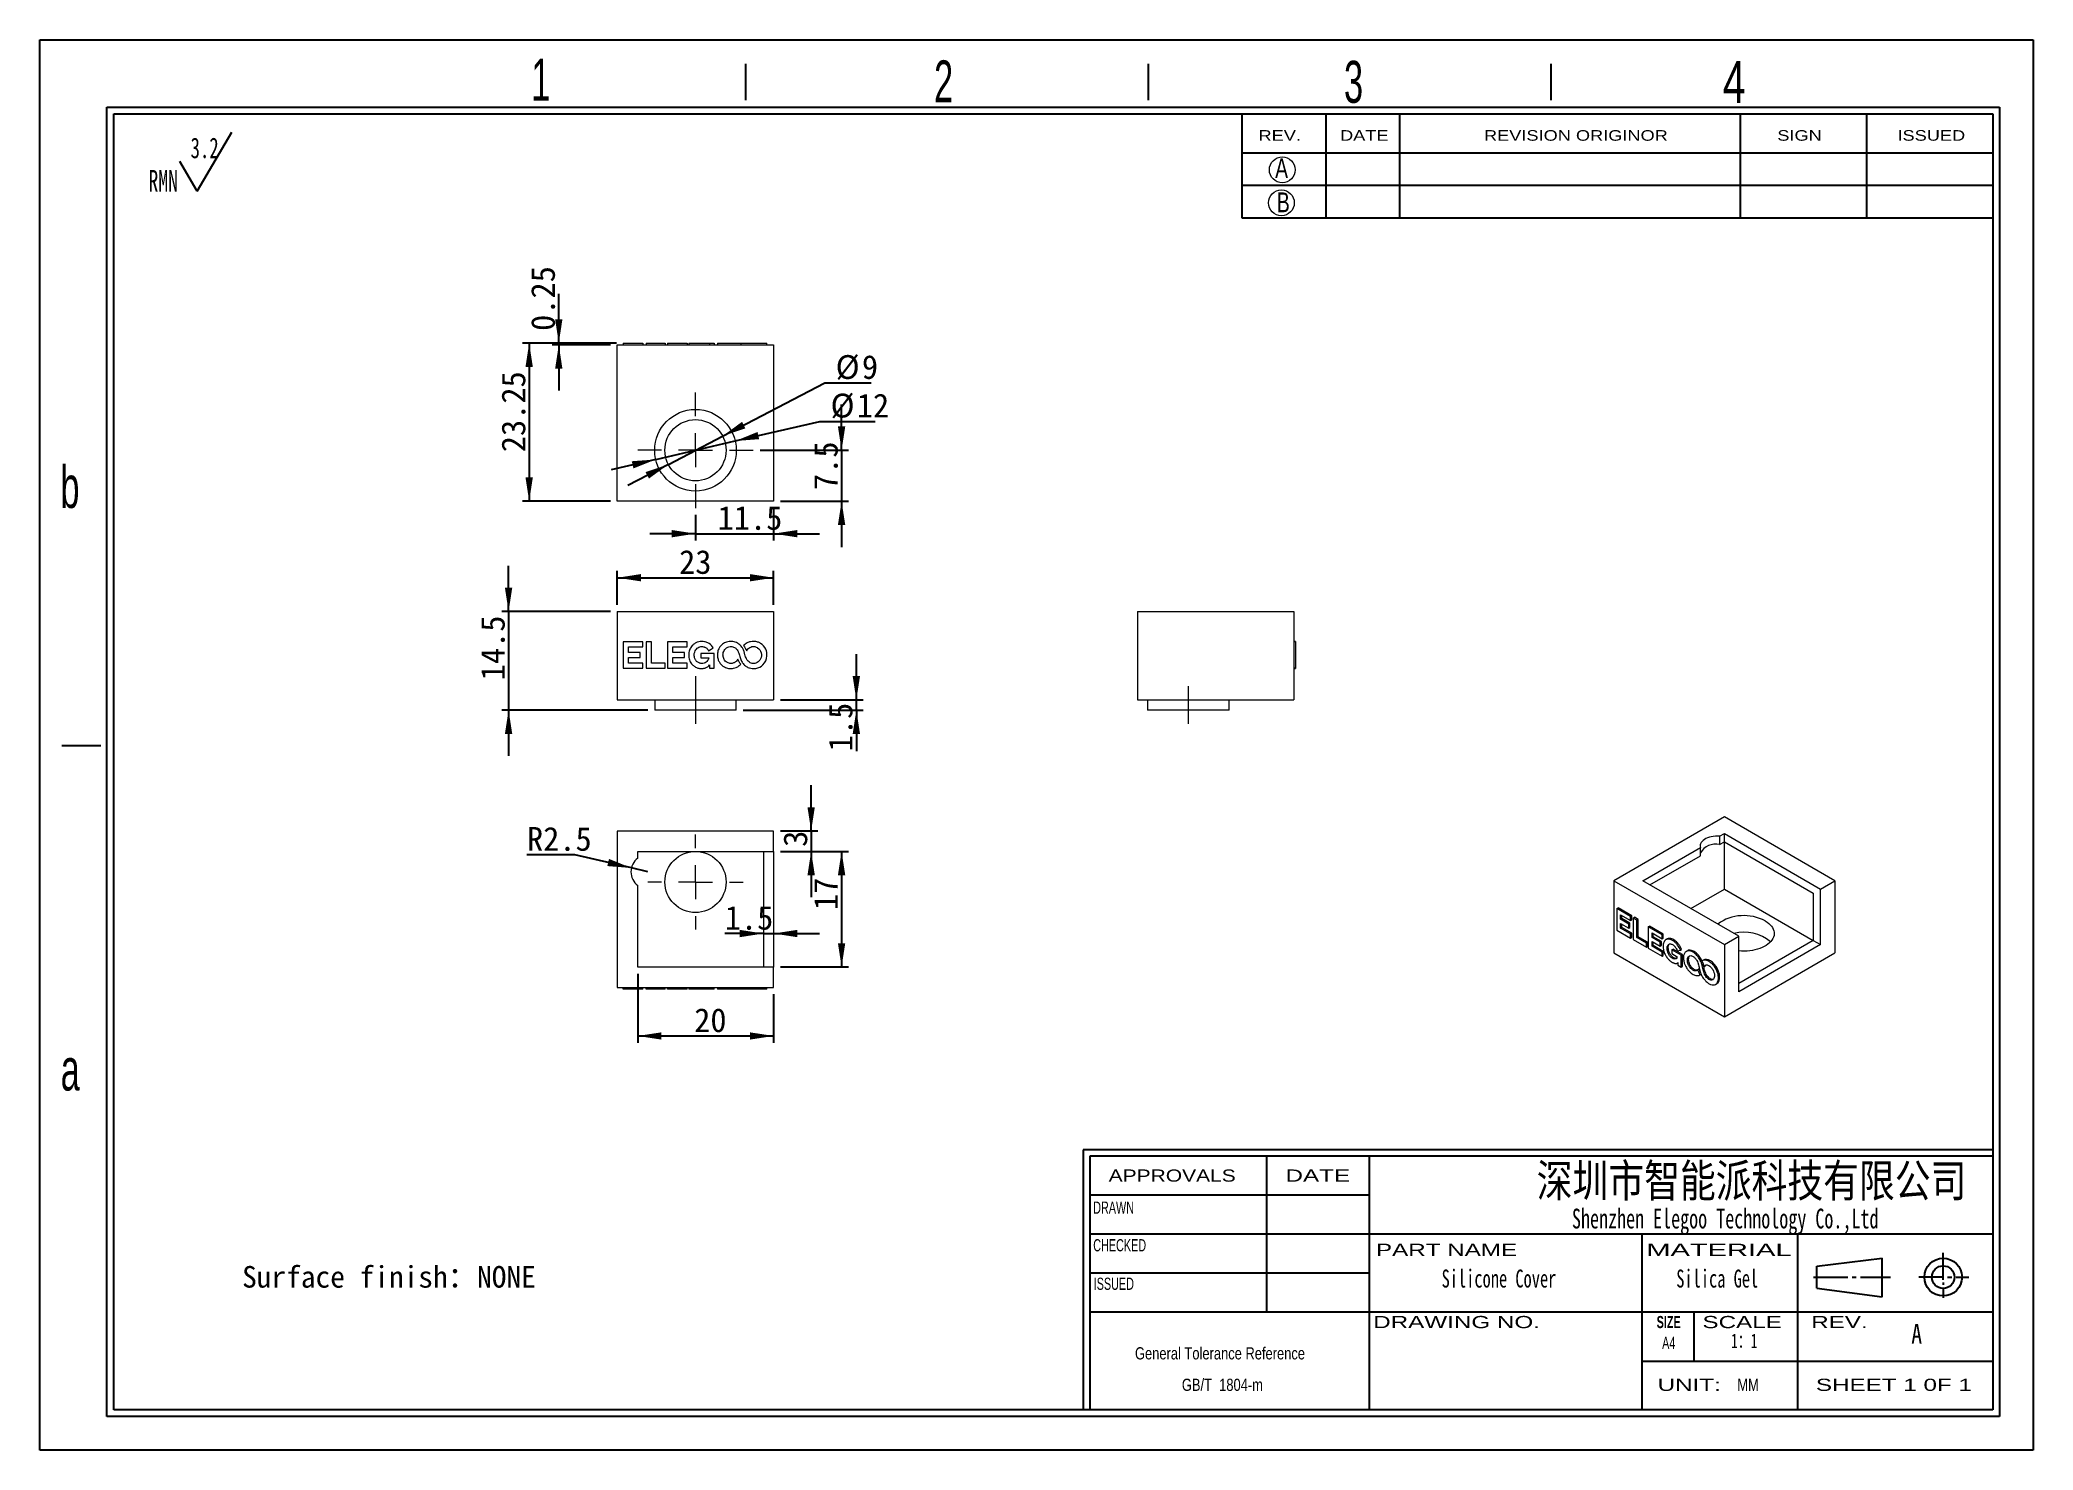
# Model space of a CAD drawing. Header units: millimetres. Extents: x 2 to 295, y 1 to 209.
import ezdxf

# ---------------------------------------------------------------- set-up
doc = ezdxf.new("R2010")
doc.units = ezdxf.units.MM
doc.linetypes.add('CENTER', pattern=[10.16, 6.35, -1.27, 1.27, -1.27])
doc.linetypes.add('CENTERX2', pattern=[20.32, 12.7, -2.54, 2.54, -2.54])
doc.layers.add('DIM', color=5, linetype='Continuous')
doc.layers.add('SLD-0', color=179, linetype='Continuous')
doc.layers.add('中心线', color=1, linetype='CENTER', lineweight=15)
doc.styles.add('SLDTEXTSTYLE0', font='SIMSUN.TTC', dxfattribs={"width": 0.67})
doc.styles.add('SLDTEXTSTYLE1', font='SIMSUN.TTC', dxfattribs={"width": 0.67})
doc.styles.add('SLDTEXTSTYLE10', font='ARIAL.TTF', dxfattribs={"width": 1.2324})
doc.styles.add('SLDTEXTSTYLE11', font='SIMSUN.TTC', dxfattribs={"width": 0.8, "bigfont": 'bigfont'})
doc.styles.add('SLDTEXTSTYLE12', font='SIMSUN.TTC', dxfattribs={"width": 0.8})
doc.styles.add('SLDTEXTSTYLE13', font='SIMKAI.TTF', dxfattribs={"width": 0.67})
doc.styles.add('SLDTEXTSTYLE14', font='ARIAL.TTF', dxfattribs={"width": 1.7064})
doc.styles.add('SLDTEXTSTYLE15', font='SIMSUN.TTC')
doc.styles.add('SLDTEXTSTYLE2', font='SIMSUN.TTC', dxfattribs={"width": 0.67, "bigfont": 'bigfont'})
doc.styles.add('SLDTEXTSTYLE3', font='SIMSUN.TTC', dxfattribs={"bigfont": 'bigfont'})
doc.styles.add('SLDTEXTSTYLE4', font='ARIAL.TTF', dxfattribs={"width": 0.63516})
doc.styles.add('SLDTEXTSTYLE5', font='GOTHIC.TTF', dxfattribs={"width": 0.7304})
doc.styles.add('SLDTEXTSTYLE6', font='GOTHIC.TTF', dxfattribs={"width": 0.61171})
doc.styles.add('SLDTEXTSTYLE7', font='ARIALBD.TTF', dxfattribs={"width": 0.63516})
doc.styles.add('SLDTEXTSTYLE8', font='ARIAL.TTF', dxfattribs={"width": 1.422})
doc.styles.add('SLDTEXTSTYLE9', font='ARIAL.TTF', dxfattribs={"width": 0.7584})
doc.dimstyles.new('SLDDIMSTYLE0', dxfattribs={"dimtxt": 3.5, "dimasz": 3.5, "dimexe": 0, "dimexo": 0.0625, "dimgap": 0.875, "dimtad": 2, "dimrnd": 1e-09, "dimzin": 12, "dimdsep": 46, "dimtxsty": 'SLDTEXTSTYLE0', "dimsah": 1, "dimcen": 0.09, "dimadec": 0, "dimazin": 3, "dimtfac": 1, "dimtofl": 0, "dimtmove": 0, "dimatfit": 3, "dimfxl": 0, "dimfrac": 2, "dimtolj": 1, "dimtzin": 12, "dimarcsym": 0})
doc.dimstyles.new('SLDDIMSTYLE1', dxfattribs={"dimtxt": 3.5, "dimasz": 3.5, "dimexe": 0, "dimexo": 0.0625, "dimgap": 0.875, "dimtad": 2, "dimrnd": 1e-09, "dimzin": 12, "dimdsep": 46, "dimtxsty": 'SLDTEXTSTYLE0', "dimsah": 1, "dimcen": 0.09, "dimadec": 0, "dimazin": 3, "dimtfac": 1, "dimtmove": 0, "dimatfit": 0, "dimfxl": 0, "dimfrac": 2, "dimtolj": 1, "dimtzin": 12, "dimarcsym": 0})
doc.dimstyles.new('SLDDIMSTYLE2', dxfattribs={"dimtxt": 3.5, "dimasz": 3.5, "dimexe": 0, "dimexo": 0.0625, "dimgap": 0.875, "dimtad": 0, "dimtih": 1, "dimtoh": 1, "dimrnd": 1e-09, "dimzin": 12, "dimdsep": 46, "dimtxsty": 'SLDTEXTSTYLE0', "dimsah": 1, "dimcen": 0, "dimadec": 0, "dimazin": 3, "dimtfac": 1, "dimtofl": 0, "dimtmove": 0, "dimatfit": 3, "dimfxl": 0, "dimfrac": 2, "dimtolj": 1, "dimtzin": 12, "dimarcsym": 0})
doc.dimstyles.new('SLDDIMSTYLE3', dxfattribs={"dimtxt": 3.5, "dimasz": 3.5, "dimexe": 0, "dimexo": 0.0625, "dimgap": 0.875, "dimtad": 0, "dimtih": 1, "dimtoh": 1, "dimrnd": 1e-09, "dimzin": 12, "dimdsep": 46, "dimtxsty": 'SLDTEXTSTYLE0', "dimsah": 1, "dimcen": 0, "dimadec": 0, "dimazin": 3, "dimtfac": 1, "dimtmove": 0, "dimatfit": 3, "dimfxl": 0, "dimfrac": 2, "dimtolj": 1, "dimtzin": 12, "dimarcsym": 0})
doc.dimstyles.new('SLDDIMSTYLE4', dxfattribs={"dimtxt": 3.5, "dimasz": 3.5, "dimexe": 0, "dimexo": 0.0625, "dimgap": 0.875, "dimtad": 2, "dimrnd": 1e-09, "dimdsep": 46, "dimtxsty": 'SLDTEXTSTYLE0', "dimsah": 1, "dimcen": 0.09, "dimadec": 0, "dimazin": 2, "dimtfac": 1, "dimtmove": 0, "dimatfit": 0, "dimfxl": 0, "dimfrac": 2, "dimtolj": 1, "dimtzin": 12, "dimarcsym": 0})

msp = doc.modelspace()

# ---------------------------------------------------------------- texts
at = {"color": 7, "linetype": 'Continuous', "lineweight": 0, "attachment_point": 1}
for s, insert, char_height, style in [('Surface finish\\M+18146NONE', (31.576, 28.362), 3.175, 'SLDTEXTSTYLE3'), ('Silicone Cover', (208.067, 27.845), 2.64583, 'SLDTEXTSTYLE1'), ('Silica Gel', (242.596, 27.845), 2.6458, 'SLDTEXTSTYLE1'), ('1\\M+181461', (250.675, 18.426), 2.1167, 'SLDTEXTSTYLE2')]:
    msp.add_mtext(s, dxfattribs=dict(at, insert=insert, char_height=char_height, style=style))
at = {"layer": 'SLD-0'}
for s, insert, char_height, attachment_point, style in [('1', (74.111, 205.899), 6.172, 1, 'SLDTEXTSTYLE6'), ('2', (133.388, 205.655), 6.172, 1, 'SLDTEXTSTYLE6'), ('3', (193.707, 205.593), 6.172, 1, 'SLDTEXTSTYLE6'), ('4', (249.441, 205.587), 6.172, 1, 'SLDTEXTSTYLE5'), ('A', (183.578, 191.252), 2.903, 1, 'SLDTEXTSTYLE5'), ('B', (183.832, 186.237), 2.903, 1, 'SLDTEXTSTYLE5'), ('b', (4.835, 146.019), 6.172, 1, 'SLDTEXTSTYLE6'), ('a', (4.88, 60.351), 6.172, 1, 'SLDTEXTSTYLE6'), ('\\M+1905B圳\\M+18E73\\M+19271\\M+1945C\\M+19468\\M+189C8\\M+18B5A\\M+1974C\\M+18CC0\\M+18CF6\\M+18E69', (253.676, 43.337), 4.82808, 2, 'SLDTEXTSTYLE11'), ('A', (277.178, 19.854), 2.91, 1, 'SLDTEXTSTYLE12')]:
    msp.add_mtext(s, dxfattribs=dict(at, insert=insert, char_height=char_height, attachment_point=attachment_point, style=style))
at = {"layer": 'SLD-0', "color": 179}
for s, insert, char_height, attachment_point, style in [('REV.', (181.129, 195.4), 1.5536, 1, 'SLDTEXTSTYLE10'), ('DATE', (193.126, 195.4), 1.5536, 1, 'SLDTEXTSTYLE10'), ('REVISION ORIGINOR', (214.308, 195.4), 1.55363, 1, 'SLDTEXTSTYLE10'), ('SIGN', (257.466, 195.4), 1.5536, 1, 'SLDTEXTSTYLE10'), ('ISSUED', (275.148, 195.4), 1.5536, 1, 'SLDTEXTSTYLE10'), ('APPROVALS', (168.427, 42.563), 1.7927, 2, 'SLDTEXTSTYLE10'), ('DATE', (189.85, 42.563), 1.7927, 2, 'SLDTEXTSTYLE8'), ('DRAWN', (159.804, 37.853), 1.7927, 2, 'SLDTEXTSTYLE4'), ('Shenzhen Elegoo Technology Co.,Ltd', (249.798, 36.8), 2.91042, 2, 'SLDTEXTSTYLE13'), ('CHECKED', (160.696, 32.315), 1.7927, 2, 'SLDTEXTSTYLE4'), ('PART NAME', (208.794, 31.645), 1.7927, 2, 'SLDTEXTSTYLE8'), ('MATERIAL', (248.88, 31.645), 1.7927, 2, 'SLDTEXTSTYLE14'), ('ISSUED', (159.837, 26.654), 1.7927, 2, 'SLDTEXTSTYLE4'), ('DRAWING NO.', (210.268, 21.022), 1.79265, 2, 'SLDTEXTSTYLE8'), ('SIZE', (241.479, 21.022), 1.7927, 2, 'SLDTEXTSTYLE7'), ('SCALE', (252.289, 21.022), 1.7927, 2, 'SLDTEXTSTYLE8'), ('REV.', (266.61, 21.022), 1.7927, 2, 'SLDTEXTSTYLE8'), ('A4', (241.49, 17.953), 1.7927, 2, 'SLDTEXTSTYLE4'), ('UNIT:', (244.499, 11.791), 1.7927, 2, 'SLDTEXTSTYLE8'), ('MM', (253.161, 11.791), 1.7927, 2, 'SLDTEXTSTYLE9'), ('SHEET 1 0F 1', (274.62, 11.791), 1.79265, 2, 'SLDTEXTSTYLE8')]:
    msp.add_mtext(s, dxfattribs=dict(at, insert=insert, char_height=char_height, attachment_point=attachment_point, style=style))

# ---------------------------------------------------------------- blocks, each defined once
blk = doc.blocks.new('SW_NOTE_0')
at = {"layer": 'SLD-0', "color": 0}
for q in [(12.27, 9.26), (4.6, 4.92)]:
    blk.add_line((7.16, 0.59), q, dxfattribs=at)
at = {"layer": 'SLD-0', "color": 0, "attachment_point": 1, "style": 'SLDTEXTSTYLE0'}
for s, insert, char_height in [('3.2', (6.19, 8.45), 3.032), ('RMN', (0, 3.69), 3.175)]:
    blk.add_mtext(s, dxfattribs=dict(at, insert=insert, char_height=char_height))
blk = doc.blocks.new('SW_NOTE_1')
at = {"layer": 'SLD-0', "color": 0, "char_height": 1.7927, "attachment_point": 2, "style": 'SLDTEXTSTYLE9'}
for s, insert in [('General Tolerance Reference ', (13.02, 2.31)), (' GB/T  1804-m', (13.11, -2.32))]:
    blk.add_mtext(s, dxfattribs=dict(at, insert=insert))
blk = doc.blocks.new('_D')
at = {"layer": 'DIM'}
for p, q in [((86.78, 125.61), (86.78, 130.58)), ((86.78, 129.58), (109.78, 129.58)), ((109.78, 125.61), (109.78, 130.58))]:
    blk.add_line(p, q, dxfattribs=at)
for points in [[(86.78, 129.58), (90.28, 129.04), (90.28, 130.12)], [(109.78, 129.58), (106.28, 130.12), (106.28, 129.04)]]:
    blk.add_solid(points, dxfattribs=at)
at = {"layer": 'DIM', "insert": (95.87, 133.65), "char_height": 3.5, "attachment_point": 1, "style": 'SLDTEXTSTYLE15'}
blk.add_mtext('23', dxfattribs=at)
blk = doc.blocks.new('_D_1')
at = {"layer": 'DIM'}
for p, q in [((70.78, 124.61), (70.78, 131.34)), ((85.78, 124.61), (69.78, 124.61)), ((70.78, 124.61), (70.78, 110.11)), ((91.28, 110.11), (69.78, 110.11)), ((70.78, 110.11), (70.78, 103.38))]:
    blk.add_line(p, q, dxfattribs=at)
for points in [[(70.78, 124.61), (71.32, 128.11), (70.24, 128.11)], [(70.78, 110.11), (70.24, 106.61), (71.32, 106.61)]]:
    blk.add_solid(points, dxfattribs=at)
at = {"layer": 'DIM', "insert": (66.71, 114.5), "char_height": 3.5, "attachment_point": 1, "rotation": 90, "style": 'SLDTEXTSTYLE15'}
blk.add_mtext('14.5', dxfattribs=at)
blk = doc.blocks.new('_D_2')
at = {"layer": 'DIM'}
for p, q in [((121.95, 111.61), (121.95, 118.34)), ((110.78, 111.61), (122.95, 111.61)), ((121.95, 110.11), (121.95, 111.61)), ((105.28, 110.11), (122.95, 110.11)), ((121.95, 110.11), (121.95, 104.06))]:
    blk.add_line(p, q, dxfattribs=at)
for points in [[(121.95, 111.61), (122.49, 115.11), (121.41, 115.11)], [(121.95, 110.11), (121.41, 106.61), (122.49, 106.61)]]:
    blk.add_solid(points, dxfattribs=at)
at = {"layer": 'DIM', "insert": (117.87, 104.06), "char_height": 3.5, "attachment_point": 1, "rotation": 90, "style": 'SLDTEXTSTYLE15'}
blk.add_mtext('1.5', dxfattribs=at)
blk = doc.blocks.new('_D_3')
at = {"layer": 'DIM'}
for p, q in [((80.52, 88.85), (73.49, 88.85)), ((88.85, 86.9), (80.52, 88.85)), ((91.28, 86.34), (88.85, 86.9))]:
    blk.add_line(p, q, dxfattribs=at)
blk.add_solid([(88.85, 86.9), (85.56, 88.23), (85.31, 87.18)], dxfattribs=at)
at = {"layer": 'DIM', "insert": (73.49, 92.93), "char_height": 3.5, "attachment_point": 1, "style": 'SLDTEXTSTYLE15'}
blk.add_mtext('R2.5', dxfattribs=at)
blk = doc.blocks.new('_D_4')
at = {"layer": 'DIM'}
for p, q in [((110.78, 89.34), (120.78, 89.34)), ((119.78, 89.34), (119.78, 72.34)), ((110.78, 72.34), (120.78, 72.34))]:
    blk.add_line(p, q, dxfattribs=at)
for points in [[(119.78, 89.34), (119.24, 85.84), (120.32, 85.84)], [(119.78, 72.34), (120.32, 75.84), (119.24, 75.84)]]:
    blk.add_solid(points, dxfattribs=at)
at = {"layer": 'DIM', "insert": (115.71, 80.71), "char_height": 3.5, "attachment_point": 1, "rotation": 90, "style": 'SLDTEXTSTYLE15'}
blk.add_mtext('17', dxfattribs=at)
blk = doc.blocks.new('_D_5')
at = {"layer": 'DIM'}
for p, q in [((89.78, 71.34), (89.78, 61.2)), ((109.78, 68.34), (109.78, 61.2)), ((89.78, 62.2), (109.78, 62.2))]:
    blk.add_line(p, q, dxfattribs=at)
for points in [[(89.78, 62.2), (93.28, 61.66), (93.28, 62.73)], [(109.78, 62.2), (106.28, 62.73), (106.28, 61.66)]]:
    blk.add_solid(points, dxfattribs=at)
at = {"layer": 'DIM', "insert": (98.09, 66.27), "char_height": 3.5, "attachment_point": 1, "style": 'SLDTEXTSTYLE15'}
blk.add_mtext('20', dxfattribs=at)
blk = doc.blocks.new('_D_6')
at = {"layer": 'DIM'}
for p, q in [((115.3, 92.34), (115.3, 99.07)), ((110.78, 92.34), (116.3, 92.34)), ((115.3, 92.34), (115.3, 89.34)), ((110.78, 89.34), (116.3, 89.34)), ((115.3, 89.34), (115.3, 82.6))]:
    blk.add_line(p, q, dxfattribs=at)
for points in [[(115.3, 92.34), (115.84, 95.84), (114.76, 95.84)], [(115.3, 89.34), (114.76, 85.84), (115.84, 85.84)]]:
    blk.add_solid(points, dxfattribs=at)
at = {"layer": 'DIM', "insert": (111.22, 90), "char_height": 3.5, "attachment_point": 1, "rotation": 90, "style": 'SLDTEXTSTYLE15'}
blk.add_mtext('3', dxfattribs=at)
blk = doc.blocks.new('_D_7')
at = {"layer": 'DIM'}
for p, q in [((108.28, 77.26), (102.59, 77.26)), ((108.28, 77.26), (109.78, 77.26)), ((109.78, 77.26), (116.51, 77.26))]:
    blk.add_line(p, q, dxfattribs=at)
for points in [[(108.28, 77.26), (104.78, 77.8), (104.78, 76.72)], [(109.78, 77.26), (113.28, 76.72), (113.28, 77.8)]]:
    blk.add_solid(points, dxfattribs=at)
at = {"layer": 'DIM', "insert": (102.59, 81.33), "char_height": 3.5, "attachment_point": 1, "style": 'SLDTEXTSTYLE15'}
blk.add_mtext('1.5', dxfattribs=at)
blk = doc.blocks.new('SW_CENTERMARKSYMBOL_0')
at = {"layer": '中心线', "color": 0}
for p, q in [((0, 5), (0, 7)), ((-5, 0), (-7, 0)), ((0, 0), (-2.5, 0)), ((0, 0), (0, 2.5)), ((0, 0), (0, -2.5)), ((0, 0), (2.5, 0)), ((5, 0), (7, 0)), ((0, -5), (0, -7))]:
    blk.add_line(p, q, dxfattribs=at)
blk = doc.blocks.new('_D_8')
at = {"layer": 'DIM'}
for p, q in [((104.12, 149.69), (116.56, 152.58)), ((116.56, 152.58), (124.74, 152.58)), ((92.44, 146.97), (104.12, 149.69)), ((92.44, 146.97), (85.88, 145.45))]:
    blk.add_line(p, q, dxfattribs=at)
for points in [[(104.12, 149.69), (107.66, 149.96), (107.41, 151.01)], [(92.44, 146.97), (88.9, 146.71), (89.15, 145.66)]]:
    blk.add_solid(points, dxfattribs=at)
at = {"layer": 'DIM', "char_height": 3.5, "attachment_point": 1, "style": 'SLDTEXTSTYLE15'}
for s, insert in [('%%c', (118.15, 156.65)), ('12', (122.02, 156.65))]:
    blk.add_mtext(s, dxfattribs=dict(at, insert=insert))
blk = doc.blocks.new('_D_9')
at = {"layer": 'DIM'}
for p, q in [((102.27, 150.41), (117.31, 158.25)), ((117.31, 158.25), (124.13, 158.25)), ((94.29, 146.25), (102.27, 150.41)), ((94.29, 146.25), (88.32, 143.14))]:
    blk.add_line(p, q, dxfattribs=at)
for points in [[(102.27, 150.41), (105.62, 151.55), (105.13, 152.51)], [(94.29, 146.25), (90.94, 145.11), (91.43, 144.16)]]:
    blk.add_solid(points, dxfattribs=at)
at = {"layer": 'DIM', "char_height": 3.5, "attachment_point": 1, "style": 'SLDTEXTSTYLE15'}
for s, insert in [('%%c', (118.9, 162.32)), ('9', (122.77, 162.32))]:
    blk.add_mtext(s, dxfattribs=dict(at, insert=insert))
blk = doc.blocks.new('_D_10')
at = {"layer": 'DIM'}
for p, q in [((86.65, 164.08), (72.81, 164.08)), ((73.81, 164.08), (73.81, 140.83)), ((85.78, 140.83), (72.81, 140.83))]:
    blk.add_line(p, q, dxfattribs=at)
for points in [[(73.81, 164.08), (73.27, 160.58), (74.35, 160.58)], [(73.81, 140.83), (74.35, 144.33), (73.27, 144.33)]]:
    blk.add_solid(points, dxfattribs=at)
at = {"layer": 'DIM', "insert": (69.74, 148.04), "char_height": 3.5, "attachment_point": 1, "rotation": 90, "style": 'SLDTEXTSTYLE15'}
blk.add_mtext('23.25', dxfattribs=at)
blk = doc.blocks.new('_D_11')
at = {"layer": 'DIM'}
for p, q in [((78.17, 164.08), (78.17, 171.33)), ((86.65, 164.08), (77.17, 164.08)), ((85.78, 163.83), (77.17, 163.83)), ((78.17, 164.08), (78.17, 163.83)), ((78.17, 163.83), (78.17, 157.1))]:
    blk.add_line(p, q, dxfattribs=at)
for points in [[(78.17, 164.08), (78.7, 167.58), (77.63, 167.58)], [(78.17, 163.83), (77.63, 160.33), (78.7, 160.33)]]:
    blk.add_solid(points, dxfattribs=at)
at = {"layer": 'DIM', "insert": (74.09, 165.88), "char_height": 3.5, "attachment_point": 1, "rotation": 90, "style": 'SLDTEXTSTYLE15'}
blk.add_mtext('0.25', dxfattribs=at)
blk = doc.blocks.new('_D_12')
at = {"layer": 'DIM'}
for p, q in [((119.78, 148.33), (119.78, 155.06)), ((107.78, 148.33), (120.78, 148.33)), ((119.78, 148.33), (119.78, 140.83)), ((110.78, 140.83), (120.78, 140.83)), ((119.78, 140.83), (119.78, 134.1))]:
    blk.add_line(p, q, dxfattribs=at)
for points in [[(119.78, 148.33), (120.32, 151.83), (119.24, 151.83)], [(119.78, 140.83), (119.24, 137.33), (120.32, 137.33)]]:
    blk.add_solid(points, dxfattribs=at)
at = {"layer": 'DIM', "insert": (115.71, 142.48), "char_height": 3.5, "attachment_point": 1, "rotation": 90, "style": 'SLDTEXTSTYLE15'}
blk.add_mtext('7.5', dxfattribs=at)
blk = doc.blocks.new('_D_13')
at = {"layer": 'DIM'}
for p, q in [((98.28, 138.83), (98.28, 135.06)), ((109.78, 139.83), (109.78, 135.06)), ((98.28, 136.06), (91.55, 136.06)), ((98.28, 136.06), (109.78, 136.06)), ((109.78, 136.06), (116.51, 136.06))]:
    blk.add_line(p, q, dxfattribs=at)
for points in [[(98.28, 136.06), (94.78, 136.6), (94.78, 135.52)], [(109.78, 136.06), (113.28, 135.52), (113.28, 136.6)]]:
    blk.add_solid(points, dxfattribs=at)
at = {"layer": 'DIM', "insert": (101.54, 140.13), "char_height": 3.5, "attachment_point": 1, "style": 'SLDTEXTSTYLE15'}
blk.add_mtext('11.5', dxfattribs=at)
blk = doc.blocks.new('SW_CENTERMARKSYMBOL_1')
at = {"layer": '中心线', "color": 0}
for p, q in [((0, 5), (0, 8.5)), ((-5, 0), (-8.5, 0)), ((0, 0), (-2.5, 0)), ((0, 0), (0, 2.5)), ((0, 0), (0, -2.5)), ((0, 0), (2.5, 0)), ((5, 0), (8.5, 0)), ((0, -5), (0, -8.5))]:
    blk.add_line(p, q, dxfattribs=at)

# ---------------------------------------------------------------- dimensions: what is measured, and where the dimension line sits
at = {"layer": 'DIM'}
for base, p1, p2, dimstyle, picture, middle in [((78.165, 163.831), (87.647, 164.081), (86.78, 163.831), 'SLDDIMSTYLE4', '_D_11', (78.165, 168.606)), ((73.81, 140.831), (87.647, 164.081), (86.78, 140.831), 'SLDDIMSTYLE0', '_D_10', (73.81, 151.441)), ((119.78, 140.831), (106.78, 148.331), (109.78, 140.831), 'SLDDIMSTYLE1', '_D_12', (119.78, 144.52)), ((70.78, 110.113), (86.78, 124.613), (92.28, 110.113), 'SLDDIMSTYLE1', '_D_1', (70.78, 117.222)), ((121.947, 111.613), (104.28, 110.113), (109.78, 111.613), 'SLDDIMSTYLE1', '_D_2', (121.947, 106.101)), ((115.297, 89.335), (109.78, 92.335), (109.78, 89.335), 'SLDDIMSTYLE1', '_D_6', (115.297, 90.677)), ((119.78, 72.335), (109.78, 89.335), (109.78, 72.335), 'SLDDIMSTYLE1', '_D_4', (119.78, 82.07))]:
    dim = msp.add_linear_dim(base=base, p1=p1, p2=p2, angle=90, dimstyle=dimstyle, dxfattribs=at)
    dim.commit()
    dim.dimension.update_dxf_attribs({"geometry": picture, "text_midpoint": middle, "dimtype": 160})
for p1, p2, picture, middle in [((102.27, 150.41), (94.289, 146.252), '_D_9', (121.516, 160.784)), ((104.124, 149.689), (92.435, 146.973), '_D_8', (121.444, 155.115))]:
    dim = msp.add_diameter_dim_2p(p1=p1, p2=p2, dimstyle='SLDDIMSTYLE3', dxfattribs=at)
    dim.commit()
    dim.dimension.update_dxf_attribs({"geometry": picture, "text_midpoint": middle, "dimtype": 163})
for base, p1, p2, dimstyle, picture, middle in [((109.78, 136.062), (98.28, 139.831), (109.78, 140.831), 'SLDDIMSTYLE1', '_D_13', (104.262, 136.062)), ((109.78, 129.578), (86.78, 124.613), (109.78, 124.613), 'SLDDIMSTYLE0', '_D', (97.235, 129.578)), ((109.78, 77.26), (108.28, 70.835), (109.78, 69.335), 'SLDDIMSTYLE1', '_D_7', (104.627, 77.26)), ((109.78, 62.196), (89.78, 72.335), (109.78, 69.335), 'SLDDIMSTYLE0', '_D_5', (99.449, 62.196))]:
    dim = msp.add_linear_dim(base=base, p1=p1, p2=p2, dimstyle=dimstyle, dxfattribs=at)
    dim.commit()
    dim.dimension.update_dxf_attribs({"geometry": picture, "text_midpoint": middle, "dimtype": 160})
dim = msp.add_radius_dim(center=(91.28, 86.335), mpoint=(88.845, 86.905), dimstyle='SLDDIMSTYLE2', dxfattribs=at)
dim.commit()
dim.dimension.update_dxf_attribs({"geometry": '_D_3', "text_midpoint": (76.214, 90.889), "dimtype": 164})

# ---------------------------------------------------------------- linework, layer by layer
at = {"color": 7, "linetype": 'Continuous', "lineweight": 15}
for p, q in [((86.78, 163.831), (109.78, 163.831)), ((86.78, 140.831), (86.78, 163.831)), ((87.647, 164.081), (87.647, 163.831)), ((87.647, 164.081), (90.523, 164.081)), ((90.523, 164.081), (90.523, 163.831)), ((91.044, 164.081), (93.798, 164.081)), ((91.044, 164.081), (91.044, 163.831)), ((93.798, 164.081), (93.798, 163.831)), ((94.185, 164.081), (94.185, 163.831)), ((94.185, 164.081), (97.062, 164.081)), ((97.062, 164.081), (97.062, 163.831)), ((97.283, 164.081), (97.283, 163.831)), ((100.362, 164.081), (100.362, 163.831)), ((100.362, 164.081), (101.033, 164.081)), ((101.033, 164.081), (101.033, 163.831)), ((101.507, 164.081), (101.507, 163.831)), ((104.948, 164.081), (104.948, 163.831)), ((108.795, 163.831), (108.795, 164.081)), ((109.78, 163.831), (109.78, 140.831)), ((109.78, 140.831), (86.78, 140.831)), ((86.78, 124.613), (86.78, 111.613)), ((86.78, 124.613), (109.78, 124.613)), ((109.78, 124.613), (109.78, 111.613)), ((163.303, 124.613), (163.303, 111.613)), ((163.303, 124.613), (186.303, 124.613)), ((186.303, 124.613), (186.303, 111.613)), ((87.647, 120.144), (87.647, 116.289)), ((90.523, 120.144), (87.647, 120.144)), ((88.428, 119.416), (90.523, 119.416)), ((88.428, 118.606), (88.428, 119.416)), ((90.122, 118.606), (88.428, 118.606)), ((88.428, 117.871), (90.122, 117.871)), ((88.428, 117.023), (88.428, 117.871)), ((90.122, 117.871), (90.122, 118.606)), ((90.523, 119.416), (90.523, 120.144)), ((91.827, 120.15), (91.044, 120.15)), ((91.044, 120.15), (91.044, 116.289)), ((91.827, 117.023), (91.827, 120.15)), ((94.185, 120.15), (94.185, 116.289)), ((97.062, 120.15), (94.185, 120.15)), ((94.968, 119.416), (97.062, 119.416)), ((94.968, 118.606), (94.968, 119.416)), ((96.672, 118.606), (94.968, 118.606)), ((94.968, 117.871), (96.672, 117.871)), ((94.968, 117.023), (94.968, 117.871)), ((96.672, 117.871), (96.672, 118.606)), ((97.062, 119.416), (97.062, 120.15)), ((99.092, 118.456), (99.092, 117.782)), ((101.033, 118.456), (99.092, 118.456)), ((99.092, 117.782), (100.236, 117.782)), ((101.033, 116.289), (101.033, 118.456)), ((186.553, 120.215), (186.303, 120.215)), ((186.553, 120.21), (186.303, 120.21)), ((186.553, 120.198), (186.303, 120.198)), ((186.553, 120.15), (186.303, 120.15)), ((186.553, 120.144), (186.303, 120.144)), ((186.553, 120.198), (186.553, 120.168)), ((186.553, 120.15), (186.553, 120.144)), ((186.553, 120.144), (186.553, 116.289)), ((87.647, 116.289), (90.523, 116.289)), ((90.523, 117.023), (88.428, 117.023)), ((90.523, 116.289), (90.523, 117.023)), ((91.044, 116.289), (93.798, 116.289)), ((93.798, 117.023), (91.827, 117.023)), ((93.798, 116.289), (93.798, 117.023)), ((94.185, 116.289), (97.062, 116.289)), ((97.062, 117.023), (94.968, 117.023)), ((97.062, 116.289), (97.062, 117.023)), ((100.362, 116.768), (100.362, 116.289)), ((100.362, 116.289), (101.033, 116.289)), ((186.553, 116.289), (186.303, 116.289)), ((186.303, 116.237), (186.553, 116.237)), ((186.303, 116.229), (186.553, 116.229)), ((186.303, 116.227), (186.553, 116.227)), ((86.78, 111.613), (109.78, 111.613)), ((92.28, 111.613), (92.28, 110.113)), ((104.28, 110.113), (104.28, 111.613)), ((163.303, 111.613), (186.303, 111.613)), ((164.803, 111.613), (164.803, 110.113)), ((176.803, 110.113), (176.803, 111.613)), ((104.28, 110.113), (92.28, 110.113)), ((170.803, 110.113), (164.803, 110.113)), ((176.803, 110.113), (170.803, 110.113)), ((249.677, 94.417), (233.414, 85.028)), ((265.94, 85.028), (249.677, 94.417)), ((86.78, 92.335), (86.78, 69.335)), ((109.78, 92.335), (86.78, 92.335)), ((109.78, 89.335), (109.78, 92.335)), ((248.97, 91.559), (249.677, 91.967)), ((248.97, 91.559), (248.97, 90.334)), ((249.677, 91.967), (263.819, 83.803)), ((249.677, 90.743), (249.677, 91.967)), ((89.78, 89.335), (109.78, 89.335)), ((89.78, 88.335), (89.78, 89.335)), ((108.28, 89.335), (108.28, 72.335)), ((109.78, 89.335), (109.78, 72.335)), ((237.656, 85.028), (246.141, 89.926)), ((238.717, 84.416), (246.141, 88.702)), ((246.141, 88.702), (246.141, 89.926)), ((248.97, 90.334), (249.677, 90.743)), ((249.677, 90.743), (262.758, 83.191)), ((249.677, 83.802), (249.677, 90.743)), ((89.78, 72.335), (89.78, 84.335)), ((233.414, 85.028), (233.414, 74.413)), ((233.414, 85.028), (249.677, 75.639)), ((251.798, 76.864), (237.656, 85.028)), ((244.729, 80.945), (249.677, 83.802)), ((249.677, 83.802), (262.758, 76.25)), ((262.758, 83.191), (262.758, 76.25)), ((263.819, 83.803), (265.94, 85.028)), ((263.819, 75.638), (263.819, 83.803)), ((265.94, 85.028), (265.94, 74.413)), ((233.85, 80.923), (234.027, 81.025)), ((235.884, 79.749), (233.85, 80.923)), ((233.85, 80.923), (233.85, 77.776)), ((236.061, 79.851), (234.027, 81.025)), ((234.403, 80.009), (235.884, 79.154)), ((234.403, 79.348), (234.403, 80.009)), ((234.403, 79.348), (234.579, 79.45)), ((235.6, 78.657), (234.403, 79.348)), ((234.579, 79.45), (234.579, 79.907)), ((235.777, 78.759), (234.579, 79.45)), ((235.884, 79.749), (236.061, 79.851)), ((235.884, 79.154), (235.884, 79.749)), ((235.884, 79.154), (236.061, 79.256)), ((236.061, 79.256), (236.061, 79.851)), ((236.252, 79.541), (236.429, 79.643)), ((236.252, 79.541), (236.252, 76.389)), ((236.806, 79.222), (236.252, 79.541)), ((236.983, 79.324), (236.429, 79.643)), ((236.806, 79.222), (236.983, 79.324)), ((236.806, 76.668), (236.806, 79.222)), ((236.983, 76.77), (236.983, 79.324)), ((233.85, 77.776), (235.884, 76.601)), ((234.403, 78.748), (235.6, 78.057)), ((234.403, 78.055), (234.403, 78.748)), ((234.403, 78.055), (234.579, 78.157)), ((235.884, 77.2), (234.403, 78.055)), ((234.579, 78.157), (234.579, 78.646)), ((236.061, 77.302), (234.579, 78.157)), ((235.6, 78.657), (235.777, 78.759)), ((235.6, 78.057), (235.6, 78.657)), ((235.6, 78.057), (235.777, 78.159)), ((235.777, 78.159), (235.777, 78.759)), ((235.884, 77.2), (236.061, 77.302)), ((235.884, 76.601), (235.884, 77.2)), ((235.884, 76.601), (236.061, 76.703)), ((236.061, 76.703), (236.061, 77.302)), ((236.252, 76.389), (238.199, 75.265)), ((236.806, 76.668), (236.983, 76.77)), ((238.199, 75.864), (236.806, 76.668)), ((238.376, 75.966), (236.983, 76.77)), ((238.473, 78.259), (238.65, 78.361)), ((238.473, 78.259), (238.473, 75.107)), ((240.508, 77.084), (238.473, 78.259)), ((240.684, 77.187), (238.65, 78.361)), ((239.026, 77.34), (240.508, 76.485)), ((239.026, 76.679), (239.026, 77.34)), ((239.026, 76.679), (239.203, 76.781)), ((240.232, 75.983), (239.026, 76.679)), ((239.203, 76.781), (239.203, 77.238)), ((240.409, 76.085), (239.203, 76.781)), ((240.508, 77.084), (240.684, 77.187)), ((240.508, 76.485), (240.508, 77.084)), ((240.508, 76.485), (240.684, 76.587)), ((240.684, 76.587), (240.684, 77.187)), ((241.25, 76.463), (241.074, 76.361)), ((249.677, 75.639), (251.798, 76.864)), ((251.798, 68.698), (251.798, 76.864)), ((233.414, 74.413), (249.677, 65.024)), ((238.199, 75.864), (238.376, 75.966)), ((238.199, 75.265), (238.199, 75.864)), ((238.199, 75.265), (238.376, 75.367)), ((238.376, 75.367), (238.376, 75.966)), ((238.473, 75.107), (240.508, 73.932)), ((239.026, 76.079), (240.232, 75.383)), ((239.026, 75.386), (239.026, 76.079)), ((239.026, 75.386), (239.203, 75.488)), ((240.508, 74.531), (239.026, 75.386)), ((239.203, 75.488), (239.203, 75.977)), ((240.684, 74.633), (239.203, 75.488)), ((240.232, 75.983), (240.409, 76.085)), ((240.232, 75.383), (240.232, 75.983)), ((240.232, 75.383), (240.409, 75.485)), ((240.409, 75.485), (240.409, 76.085)), ((240.508, 74.531), (240.684, 74.633)), ((240.508, 73.932), (240.508, 74.531)), ((240.508, 73.932), (240.684, 74.034)), ((240.684, 74.034), (240.684, 74.633)), ((241.943, 74.872), (242.12, 74.974)), ((241.943, 74.872), (241.943, 74.322)), ((243.316, 74.08), (241.943, 74.872)), ((241.943, 74.322), (242.752, 73.855)), ((243.493, 74.182), (242.12, 74.974)), ((242.739, 74.72), (243.21, 74.8)), ((243.21, 74.8), (243.387, 74.902)), ((243.316, 74.08), (243.493, 74.182)), ((243.316, 72.311), (243.316, 74.08)), ((243.493, 72.413), (243.493, 74.182)), ((244.229, 74.722), (244.052, 74.62)), ((246.371, 73.251), (246.548, 73.353)), ((249.677, 75.639), (249.677, 65.024)), ((249.677, 65.024), (265.94, 74.413)), ((262.758, 76.25), (251.798, 69.923)), ((263.819, 75.638), (251.798, 68.698)), ((262.758, 76.25), (263.819, 75.638)), ((109.78, 72.335), (89.78, 72.335)), ((109.78, 69.335), (109.78, 72.335)), ((242.744, 72.895), (242.841, 72.951)), ((242.841, 72.976), (242.841, 72.585)), ((242.841, 72.585), (243.316, 72.311)), ((243.316, 72.311), (243.493, 72.413)), ((245.761, 71.973), (245.938, 72.075)), ((246.084, 71.17), (246.261, 71.272)), ((246.697, 72.435), (246.874, 72.537)), ((246.874, 72.537), (246.956, 72.636)), ((86.78, 69.335), (109.78, 69.335)), ((87.647, 69.085), (87.647, 69.335)), ((90.523, 69.085), (87.647, 69.085)), ((90.523, 69.085), (90.523, 69.335)), ((91.044, 69.085), (91.044, 69.335)), ((91.827, 69.085), (91.044, 69.085)), ((91.827, 69.085), (91.827, 69.335)), ((93.798, 69.085), (91.827, 69.085)), ((93.798, 69.085), (93.798, 69.335)), ((94.185, 69.085), (94.185, 69.335)), ((97.062, 69.085), (94.185, 69.085)), ((97.062, 69.085), (97.062, 69.335)), ((97.283, 69.335), (97.283, 69.085)), ((100.884, 69.085), (100.884, 69.335)), ((101.033, 69.085), (100.902, 69.085)), ((101.033, 69.085), (101.033, 69.335)), ((101.507, 69.335), (101.507, 69.085)), ((105.354, 69.085), (105.354, 69.335)), ((108.795, 69.085), (108.795, 69.335)), ((248.391, 69.787), (248.568, 69.889))]:
    msp.add_line(p, q, dxfattribs=at)
at = {"color": 7, "linetype": 'Continuous', "lineweight": 15, "flags": 128}
for points in [[(100.218, 118.831), (100.591, 119.073), (100.884, 119.263)], [(248.97, 91.559), (248.662, 91.573), (248.353, 91.566), (248.049, 91.536), (247.753, 91.485), (247.47, 91.413), (247.205, 91.322), (246.961, 91.212), (246.743, 91.086), (246.553, 90.945), (246.395, 90.792), (246.27, 90.629), (246.182, 90.458), (246.13, 90.282), (246.117, 90.104), (246.141, 89.926)], [(255.687, 79.107), (255.96, 78.935), (256.204, 78.75), (256.419, 78.553), (256.603, 78.345), (256.753, 78.129), (256.869, 77.905), (256.95, 77.677), (256.995, 77.445), (257.004, 77.212), (256.977, 76.98), (256.914, 76.749), (256.815, 76.523), (256.682, 76.303), (256.515, 76.091), (256.316, 75.888), (256.086, 75.697), (255.827, 75.518), (255.541, 75.353), (255.231, 75.204), (254.9, 75.071), (254.548, 74.956), (254.181, 74.859), (253.8, 74.782), (253.408, 74.726), (253.009, 74.689), (252.606, 74.673), (252.203, 74.679), (251.801, 74.705), (251.798, 74.705)], [(248.565, 69.893), (248.759, 70.06), (248.889, 70.299), (248.963, 70.596), (248.979, 70.934), (248.936, 71.3), (248.83, 71.682), (248.663, 72.066), (248.447, 72.432), (248.192, 72.757), (247.912, 73.026), (247.617, 73.233), (247.321, 73.38), (247.035, 73.455), (246.776, 73.439), (246.548, 73.353), (246.548, 73.353)]]:
    msp.add_lwpolyline(points, dxfattribs=at)
at = {"color": 7, "linetype": 'Continuous', "lineweight": 15}
for centre, radius in [((98.28, 148.331), 6), ((98.28, 148.331), 4.5), ((98.28, 84.835), 4.5)]:
    msp.add_circle(centre, radius, dxfattribs=at)
for centre, radius, start, end in [((91.28, 86.335), 2.5, 126.8699, 233.1301), ((248.396, 87.782), 2.616, 77.32408, 149.49784), ((252.553, 73.308), 6.592, 61.61353, 125.80513), ((252.544, 71.299), 6.163, 50.37439, 103.81873)]:
    msp.add_arc(centre, radius, start, end, dxfattribs=at)
for points, knots in [([(97.289, 164.081), (97.287, 164.081), (97.275, 164.081), (97.306, 164.081), (97.415, 164.081), (97.606, 164.081), (97.872, 164.081), (98.192, 164.081), (98.55, 164.081), (98.941, 164.081), (99.305, 164.081), (99.633, 164.081), (99.912, 164.081), (100.178, 164.081), (100.301, 164.081), (100.362, 164.081)], [0, 0, 0, 0, 0.0143528, 0.1041944, 0.1936549, 0.283261, 0.3729052, 0.4625282, 0.5522787, 0.641754, 0.7313541, 0.7984892, 0.8655912, 0.9328238, 1, 1, 1, 1]), ([(101.513, 164.081), (101.512, 164.081), (101.502, 164.081), (101.579, 164.081), (101.711, 164.081), (101.953, 164.081), (102.258, 164.081), (102.618, 164.081), (103.018, 164.081), (103.438, 164.081), (103.859, 164.081), (104.262, 164.081), (104.639, 164.081), (104.845, 164.081), (104.948, 164.081)], [0, 0, 0, 0, 0.0208481, 0.1099354, 0.1990251, 0.2879155, 0.3770571, 0.4660895, 0.5550748, 0.6440477, 0.7330866, 0.8220953, 0.910967, 1, 1, 1, 1]), ([(104.984, 164.081), (105.024, 164.081), (105.112, 164.081), (105.307, 164.081), (105.563, 164.081), (105.86, 164.081), (106.187, 164.081), (106.533, 164.081), (106.928, 164.081), (107.362, 164.081), (107.808, 164.081), (108.198, 164.081), (108.488, 164.081), (108.676, 164.081), (108.781, 164.081), (108.785, 164.081), (108.788, 164.081)], [0, 0, 0, 0, 0.0531827, 0.1173825, 0.1816872, 0.2460315, 0.3102401, 0.3743659, 0.4384961, 0.524422, 0.6111788, 0.6977807, 0.7842194, 0.8616862, 0.9394763, 1, 1, 1, 1]), ([(100.884, 119.263), (100.743, 119.512), (100.481, 119.79), (100.01, 120.06), (99.638, 120.175), (99.257, 120.206), (98.901, 120.181), (98.526, 120.108), (98.126, 119.903), (97.816, 119.636), (97.607, 119.356), (97.456, 119.087), (97.359, 118.772), (97.277, 118.417), (97.285, 118.03), (97.321, 117.662), (97.44, 117.338), (97.604, 117.034), (97.795, 116.814), (98.064, 116.575), (98.332, 116.416), (98.64, 116.297), (98.903, 116.241), (99.166, 116.232), (99.399, 116.252), (99.58, 116.276), (99.725, 116.324), (99.875, 116.369), (99.999, 116.45), (100.195, 116.546), (100.299, 116.681), (100.362, 116.768)], [0, 0, 0, 0, 0.0903792, 0.1165087, 0.1708437, 0.2114756, 0.2366958, 0.283146, 0.3310704, 0.3767167, 0.4109876, 0.4411359, 0.4734843, 0.514576, 0.5554679, 0.5953002, 0.6305795, 0.6635527, 0.7039811, 0.7216672, 0.7769937, 0.8009744, 0.8254923, 0.86167, 0.8834207, 0.8993603, 0.9191618, 0.9315985, 0.948567, 0.9655627, 1, 1, 1, 1]), ([(100.236, 117.782), (100.173, 117.604), (100.004, 117.213), (99.525, 116.987), (99.168, 116.974), (98.971, 117), (98.788, 117.052), (98.545, 117.169), (98.353, 117.374), (98.192, 117.663), (98.106, 117.933), (98.087, 118.21), (98.095, 118.443), (98.167, 118.689), (98.298, 118.965), (98.504, 119.205), (98.728, 119.35), (98.972, 119.43), (99.204, 119.469), (99.421, 119.446), (99.568, 119.403), (99.712, 119.352), (99.856, 119.272), (100.059, 119.111), (100.164, 118.948), (100.218, 118.831)], [0, 0, 0, 0, 0.0906033, 0.1915206, 0.2274944, 0.2585439, 0.2850103, 0.316757, 0.384825, 0.41254, 0.4726245, 0.5162947, 0.5429282, 0.5824802, 0.6359627, 0.6858919, 0.7294323, 0.7600313, 0.8065128, 0.8389954, 0.8620336, 0.8784748, 0.9107832, 0.9393459, 1, 1, 1, 1]), ([(105.815, 118.831), (105.911, 119.033), (106.154, 119.29), (106.61, 119.474), (107.033, 119.475), (107.588, 119.243), (108.058, 118.563), (107.953, 117.658), (107.473, 117.133), (107.008, 116.972), (106.649, 116.97), (106.186, 117.124), (105.843, 117.494), (105.649, 117.949), (105.54, 118.321), (105.446, 118.669), (105.313, 119.032), (105.153, 119.345), (104.922, 119.636), (104.685, 119.823), (104.431, 119.997), (104.129, 120.12), (103.721, 120.224), (103.281, 120.219), (102.869, 120.134), (102.432, 119.941), (102.049, 119.656), (101.722, 119.178), (101.547, 118.765), (101.511, 118.362), (101.5, 118.054), (101.569, 117.678), (101.685, 117.326), (101.889, 117.001), (102.141, 116.719), (102.476, 116.473), (102.83, 116.323), (103.175, 116.238), (103.528, 116.221), (103.909, 116.259), (104.219, 116.36), (104.594, 116.532), (104.81, 116.715), (104.948, 116.849)], [0, 0, 0, 0, 0.0368192, 0.057193, 0.0810157, 0.1056793, 0.155716, 0.2070208, 0.2462556, 0.268103, 0.2879297, 0.3053449, 0.3486159, 0.3667414, 0.3882932, 0.4133686, 0.427214, 0.4530833, 0.4719435, 0.488977, 0.5034326, 0.5235664, 0.5432202, 0.5736464, 0.5964057, 0.6131652, 0.6535478, 0.6741514, 0.709889, 0.7270979, 0.741722, 0.7614264, 0.7908213, 0.8032682, 0.8253528, 0.8539727, 0.8720457, 0.8895099, 0.9132741, 0.9310187, 0.9533575, 0.9675864, 1, 1, 1, 1]), ([(104.492, 117.605), (104.44, 117.508), (104.351, 117.368), (104.177, 117.222), (104.04, 117.118), (103.861, 117.043), (103.68, 116.984), (103.461, 116.977), (103.2, 116.997), (102.919, 117.126), (102.578, 117.376), (102.403, 117.743), (102.307, 118.174), (102.359, 118.648), (102.618, 119.106), (103.01, 119.384), (103.342, 119.465), (103.645, 119.471), (103.89, 119.398), (104.112, 119.284), (104.328, 119.094), (104.478, 118.877), (104.614, 118.61), (104.706, 118.34), (104.82, 117.915), (104.968, 117.431), (105.276, 116.903), (105.716, 116.521), (106.189, 116.31), (106.671, 116.216), (107.378, 116.233), (108.389, 116.733), (108.889, 117.946), (108.704, 119.163), (108.079, 119.862), (107.408, 120.16), (106.888, 120.227), (106.357, 120.185), (105.82, 120.004), (105.515, 119.745), (105.354, 119.601)], [0, 0, 0, 0, 0.0184744, 0.0272554, 0.0380935, 0.0471633, 0.0597584, 0.0697769, 0.0836981, 0.1033262, 0.1209013, 0.1537922, 0.1683436, 0.1948808, 0.2319522, 0.2528145, 0.2739874, 0.2881922, 0.3033807, 0.3162881, 0.3298244, 0.3512501, 0.3601712, 0.3801272, 0.3990123, 0.4341341, 0.4648307, 0.5002187, 0.5301152, 0.5507573, 0.5822925, 0.6477544, 0.7272149, 0.7842227, 0.8472899, 0.8743583, 0.9064637, 0.9340645, 0.9634583, 1, 1, 1, 1]), ([(186.553, 116.272), (186.553, 116.261), (186.553, 116.235), (186.553, 116.242), (186.553, 116.246)], [0, 0, 0, 0, 0.4003842, 1, 1, 1, 1]), ([(243.21, 74.8), (243.11, 75.061), (242.925, 75.395), (242.592, 75.808), (242.329, 76.053), (242.059, 76.235), (241.808, 76.359), (241.543, 76.453), (241.26, 76.449), (241.041, 76.358), (240.893, 76.214), (240.786, 76.056), (240.717, 75.839), (240.659, 75.582), (240.665, 75.262), (240.691, 74.947), (240.775, 74.634), (240.891, 74.319), (241.026, 74.061), (241.216, 73.757), (241.406, 73.517), (241.623, 73.295), (241.809, 73.141), (241.995, 73.026), (242.16, 72.948), (242.288, 72.894), (242.391, 72.873), (242.497, 72.849), (242.584, 72.864), (242.723, 72.863), (242.797, 72.931), (242.841, 72.976)], [0, 0, 0, 0, 0.0903792, 0.1165087, 0.1708437, 0.2114756, 0.2366958, 0.283146, 0.3310704, 0.3767167, 0.4109876, 0.4411359, 0.4734843, 0.514576, 0.5554679, 0.5953002, 0.6305795, 0.6635527, 0.7039811, 0.7216672, 0.7769937, 0.8009744, 0.8254923, 0.86167, 0.8834207, 0.8993603, 0.9191618, 0.9315985, 0.948567, 0.9655627, 1, 1, 1, 1]), ([(243.387, 74.902), (243.335, 75.023), (243.232, 75.263), (243.019, 75.602), (242.774, 75.905), (242.503, 76.154), (242.223, 76.348), (241.942, 76.482), (241.67, 76.557), (241.434, 76.549), (241.309, 76.486), (241.253, 76.457)], [0, 0, 0, 0, 0.11328593, 0.22684725, 0.34005763, 0.45355986, 0.56690618, 0.68022116, 0.79348989, 0.90694034, 1, 1, 1, 1]), ([(242.752, 73.855), (242.707, 73.735), (242.588, 73.486), (242.249, 73.497), (241.997, 73.631), (241.857, 73.734), (241.728, 73.85), (241.556, 74.046), (241.421, 74.291), (241.306, 74.592), (241.246, 74.848), (241.232, 75.082), (241.238, 75.269), (241.289, 75.441), (241.382, 75.612), (241.527, 75.725), (241.686, 75.751), (241.858, 75.717), (242.022, 75.654), (242.176, 75.547), (242.279, 75.451), (242.381, 75.352), (242.483, 75.227), (242.627, 75.013), (242.701, 74.837), (242.739, 74.72)], [0, 0, 0, 0, 0.0906033, 0.1915206, 0.2274944, 0.2585439, 0.2850103, 0.316757, 0.384825, 0.41254, 0.4726245, 0.5162947, 0.5429282, 0.5824802, 0.6359627, 0.6858919, 0.7294323, 0.7600313, 0.8065128, 0.8389954, 0.8620336, 0.8784748, 0.9107832, 0.9393459, 1, 1, 1, 1]), ([(242.614, 73.616), (242.614, 73.615), (242.565, 73.595), (242.439, 73.618), (242.254, 73.682), (242.065, 73.808), (241.882, 73.969), (241.718, 74.177), (241.57, 74.451), (241.453, 74.78), (241.41, 75.092), (241.408, 75.347), (241.462, 75.525), (241.523, 75.659), (241.581, 75.711), (241.6, 75.728)], [0, 0, 0, 0, 0.0006892, 0.0820919, 0.1625966, 0.2421888, 0.3218363, 0.4014915, 0.4817195, 0.6011571, 0.7206435, 0.8003773, 0.8800866, 0.9599127, 1, 1, 1, 1]), ([(246.697, 72.435), (246.764, 72.56), (246.936, 72.671), (247.259, 72.635), (247.558, 72.463), (247.95, 72.047), (248.283, 71.3), (248.208, 70.604), (247.869, 70.371), (247.54, 70.43), (247.286, 70.575), (246.959, 70.889), (246.716, 71.332), (246.579, 71.783), (246.502, 72.13), (246.436, 72.453), (246.342, 72.804), (246.229, 73.124), (246.066, 73.457), (245.898, 73.705), (245.718, 73.952), (245.504, 74.175), (245.216, 74.427), (244.905, 74.602), (244.614, 74.701), (244.305, 74.722), (244.034, 74.646), (243.803, 74.389), (243.679, 74.123), (243.654, 73.808), (243.646, 73.561), (243.694, 73.226), (243.777, 72.891), (243.92, 72.543), (244.099, 72.21), (244.336, 71.872), (244.586, 71.606), (244.83, 71.395), (245.08, 71.237), (245.349, 71.113), (245.568, 71.068), (245.833, 71.056), (245.986, 71.117), (246.084, 71.17)], [0, 0, 0, 0, 0.0368192, 0.057193, 0.0810157, 0.1056793, 0.155716, 0.2070208, 0.2462556, 0.268103, 0.2879297, 0.3053449, 0.3486159, 0.3667414, 0.3882932, 0.4133686, 0.427214, 0.4530833, 0.4719435, 0.488977, 0.5034326, 0.5235664, 0.5432202, 0.5736464, 0.5964057, 0.6131652, 0.6535478, 0.6741514, 0.709889, 0.7270979, 0.741722, 0.7614264, 0.7908213, 0.8032682, 0.8253528, 0.8539727, 0.8720457, 0.8895099, 0.9132741, 0.9310187, 0.9533575, 0.9675864, 1, 1, 1, 1]), ([(245.761, 71.973), (245.725, 71.916), (245.662, 71.837), (245.538, 71.79), (245.442, 71.761), (245.315, 71.773), (245.187, 71.798), (245.032, 71.882), (244.848, 72.005), (244.649, 72.225), (244.408, 72.568), (244.284, 72.939), (244.216, 73.33), (244.253, 73.696), (244.436, 73.964), (244.714, 74.031), (244.948, 73.962), (245.163, 73.843), (245.336, 73.683), (245.492, 73.5), (245.645, 73.256), (245.751, 73.018), (245.847, 72.744), (245.913, 72.486), (245.993, 72.092), (246.098, 71.637), (246.316, 71.081), (246.627, 70.589), (246.961, 70.224), (247.302, 69.95), (247.802, 69.675), (248.517, 69.671), (248.871, 70.457), (248.74, 71.526), (248.298, 72.352), (247.823, 72.87), (247.456, 73.136), (247.08, 73.319), (246.7, 73.391), (246.485, 73.303), (246.371, 73.251)], [0, 0, 0, 0, 0.0184744, 0.0272554, 0.0380935, 0.0471633, 0.0597584, 0.0697769, 0.0836981, 0.1033262, 0.1209013, 0.1537922, 0.1683436, 0.1948808, 0.2319522, 0.2528145, 0.2739874, 0.2881922, 0.3033807, 0.3162881, 0.3298244, 0.3512501, 0.3601712, 0.3801272, 0.3990123, 0.4341341, 0.4648307, 0.5002187, 0.5301152, 0.5507573, 0.5822925, 0.6477544, 0.7272149, 0.7842227, 0.8472899, 0.8743583, 0.9064637, 0.9340645, 0.9634583, 1, 1, 1, 1]), ([(246.38, 73.256), (246.345, 73.337), (246.264, 73.525), (246.084, 73.797), (245.876, 74.079), (245.639, 74.317), (245.394, 74.522), (245.115, 74.685), (244.808, 74.808), (244.507, 74.815), (244.306, 74.789), (244.234, 74.723), (244.231, 74.72)], [0, 0, 0, 0, 0.0763969, 0.1780728, 0.27979, 0.3816908, 0.4834105, 0.5853471, 0.7212254, 0.8568945, 0.993247, 1, 1, 1, 1]), ([(245.684, 71.884), (245.683, 71.883), (245.633, 71.861), (245.509, 71.869), (245.319, 71.914), (245.119, 72.037), (244.927, 72.208), (244.755, 72.423), (244.587, 72.689), (244.473, 73.007), (244.399, 73.346), (244.411, 73.647), (244.478, 73.869), (244.563, 73.951), (244.595, 73.981)], [0, 0, 0, 0, 0.0015552, 0.0833616, 0.1652873, 0.2475402, 0.3293084, 0.4119563, 0.4937769, 0.6038498, 0.7138232, 0.8232094, 0.9337781, 1, 1, 1, 1]), ([(246.134, 71.582), (246.115, 71.628), (246.047, 71.793), (245.984, 71.957), (245.938, 72.075)], [0, 0, 0, 0, 0.2833908, 1, 1, 1, 1]), ([(248.041, 70.536), (248.004, 70.523), (247.901, 70.487), (247.685, 70.549), (247.433, 70.698), (247.193, 70.944), (246.998, 71.247), (246.85, 71.572), (246.753, 71.897), (246.683, 72.215), (246.617, 72.532), (246.549, 72.808), (246.487, 72.979), (246.464, 73.042)], [0, 0, 0, 0, 0.05630562, 0.15463791, 0.25283697, 0.35100055, 0.45018413, 0.54988407, 0.64806899, 0.74631633, 0.8445632, 0.94275658, 1, 1, 1, 1]), ([(100.884, 69.085), (100.811, 69.085), (100.665, 69.085), (100.364, 69.085), (100.017, 69.085), (99.635, 69.085), (99.238, 69.085), (98.842, 69.085), (98.455, 69.085), (98.104, 69.085), (97.803, 69.085), (97.564, 69.085), (97.402, 69.085), (97.302, 69.085), (97.293, 69.085), (97.289, 69.085)], [0, 0, 0, 0, 0.07785724, 0.15590377, 0.23370913, 0.31171511, 0.38961391, 0.46749115, 0.54533666, 0.62330703, 0.70121508, 0.7790693, 0.85676398, 0.93479134, 1, 1, 1, 1]), ([(105.319, 69.085), (105.272, 69.085), (105.175, 69.085), (104.971, 69.085), (104.699, 69.085), (104.403, 69.085), (104.07, 69.085), (103.722, 69.085), (103.327, 69.085), (102.896, 69.085), (102.461, 69.085), (102.076, 69.085), (101.798, 69.085), (101.603, 69.085), (101.515, 69.085), (101.514, 69.085), (101.513, 69.085)], [0, 0, 0, 0, 0.0600574, 0.1243956, 0.1886096, 0.2528498, 0.317206, 0.3814477, 0.4458265, 0.5316414, 0.6173242, 0.7034385, 0.7890065, 0.8656007, 0.9416419, 1, 1, 1, 1]), ([(108.788, 69.085), (108.79, 69.085), (108.802, 69.085), (108.742, 69.085), (108.597, 69.085), (108.357, 69.085), (108.051, 69.085), (107.688, 69.085), (107.285, 69.085), (106.866, 69.085), (106.446, 69.085), (106.037, 69.085), (105.668, 69.085), (105.459, 69.085), (105.354, 69.085)], [0, 0, 0, 0, 0.01965056, 0.10909489, 0.1982888, 0.28815797, 0.37816879, 0.46740044, 0.55603566, 0.64495596, 0.73372091, 0.8226531, 0.91123828, 1, 1, 1, 1])]:
    msp.add_open_spline(points, degree=3, knots=knots, dxfattribs=at)
for points in [[(104.948, 116.849), (104.788, 117.096), (104.64, 117.35), (104.492, 117.605)], [(105.354, 119.601), (105.541, 119.364), (105.662, 119.088), (105.815, 118.831)], [(246.084, 71.17), (245.971, 71.437), (245.866, 71.705), (245.761, 71.973)], [(246.371, 73.251), (246.503, 72.982), (246.588, 72.707), (246.697, 72.435)]]:
    msp.add_open_spline(points, degree=3, dxfattribs=at)
at = {"layer": 'SLD-0'}
for p, q in [((1.812, 208.674), (295.107, 208.674)), ((1.812, 1.294), (1.812, 208.674)), ((295.107, 208.674), (295.107, 1.294)), ((12.675, 7.219), (12.675, 197.811)), ((12.675, 197.811), (289.181, 197.811)), ((252.017, 197.811), (252.017, 182.514)), ((270.599, 197.811), (270.599, 182.514)), ((289.181, 197.811), (289.181, 7.219)), ((289.181, 7.219), (12.675, 7.219)), ((295.107, 1.294), (1.812, 1.294))]:
    msp.add_line(p, q, dxfattribs=at)
at = {"layer": 'SLD-0', "color": 6, "linetype": 'Continuous'}
for p, q in [((105.701, 199.786), (105.701, 205.169)), ((164.952, 199.786), (164.952, 205.169)), ((224.204, 199.786), (224.204, 205.169)), ((11.687, 6.231), (11.687, 198.799)), ((11.687, 198.799), (290.169, 198.799)), ((290.169, 198.799), (290.169, 6.231)), ((10.805, 104.853), (5.068, 104.853)), ((290.169, 6.231), (11.687, 6.231))]:
    msp.add_line(p, q, dxfattribs=at)
at = {"layer": 'SLD-0', "color": 179, "linetype": 'Continuous'}
for p, q in [((178.659, 197.811), (178.659, 182.514)), ((191.05, 197.811), (191.05, 182.514)), ((201.886, 197.811), (201.886, 182.514)), ((178.659, 192.074), (289.181, 192.074)), ((178.659, 187.294), (289.181, 187.294)), ((178.659, 182.514), (289.181, 182.514)), ((289.181, 45.462), (155.33, 45.462)), ((155.33, 45.462), (155.33, 7.219)), ((289.181, 44.506), (156.286, 44.506)), ((156.286, 44.506), (156.286, 7.219)), ((182.281, 44.506), (182.281, 21.56)), ((197.398, 44.506), (197.398, 7.219)), ((197.398, 38.77), (156.286, 38.77)), ((289.181, 33.033), (156.286, 33.033)), ((237.553, 33.033), (237.553, 7.219)), ((260.499, 7.219), (260.499, 33.033)), ((263.255, 28.354), (272.888, 29.538)), ((272.888, 23.846), (272.888, 29.538)), ((281.869, 26.35), (281.869, 30.316)), ((197.398, 27.297), (156.286, 27.297)), ((262.786, 26.733), (267.83, 26.733)), ((263.255, 25.106), (263.255, 28.354)), ((268.461, 26.733), (269.091, 26.733)), ((269.722, 26.733), (274.136, 26.733)), ((281.869, 26.733), (278.268, 26.733)), ((282.5, 26.733), (283.13, 26.733)), ((283.761, 26.733), (285.653, 26.733)), ((263.255, 25.106), (272.888, 23.846)), ((281.869, 25.966), (281.869, 25.583)), ((281.869, 25.2), (281.869, 23.667)), ((289.181, 21.56), (156.286, 21.56)), ((245.202, 21.56), (245.202, 14.39)), ((237.553, 14.39), (289.181, 14.39))]:
    msp.add_line(p, q, dxfattribs=at)
at = {"layer": 'SLD-0', "lineweight": 0}
for centre in [(184.622, 189.564), (184.499, 184.715)]:
    msp.add_circle(centre, 1.894, dxfattribs=at)
at = {"layer": 'SLD-0', "color": 179, "linetype": 'Continuous'}
for radius in [2.771, 1.669]:
    msp.add_circle((281.869, 26.733), radius, dxfattribs=at)
at = {"layer": '中心线', "linetype": 'CENTERX2', "lineweight": 0}
for p, q in [((98.28, 115.113), (98.28, 108.113)), ((170.803, 108.113), (170.803, 113.613))]:
    msp.add_line(p, q, dxfattribs=at)

# ---------------------------------------------------------------- block references
at = {"layer": 'SLD-0'}
msp.add_blockref('SW_NOTE_0', (17.795, 185.858), dxfattribs=at)
at = {"layer": 'SLD-0', "color": 179}
msp.add_blockref('SW_NOTE_1', (162.438, 14.111), dxfattribs=at)
at = {"layer": '中心线'}
for name, p in [('SW_CENTERMARKSYMBOL_1', (98.28, 148.331)), ('SW_CENTERMARKSYMBOL_0', (98.28, 84.835))]:
    msp.add_blockref(name, p, dxfattribs=at)

msp.set_redraw_order([(e.dxf.handle, doc.entitydb.next_handle()) for e in msp.query("TEXT MTEXT ATTDEF DIMENSION ARC_DIMENSION")])  # texts and dimensions are drawn at this point

doc.saveas('drawing.dxf')
